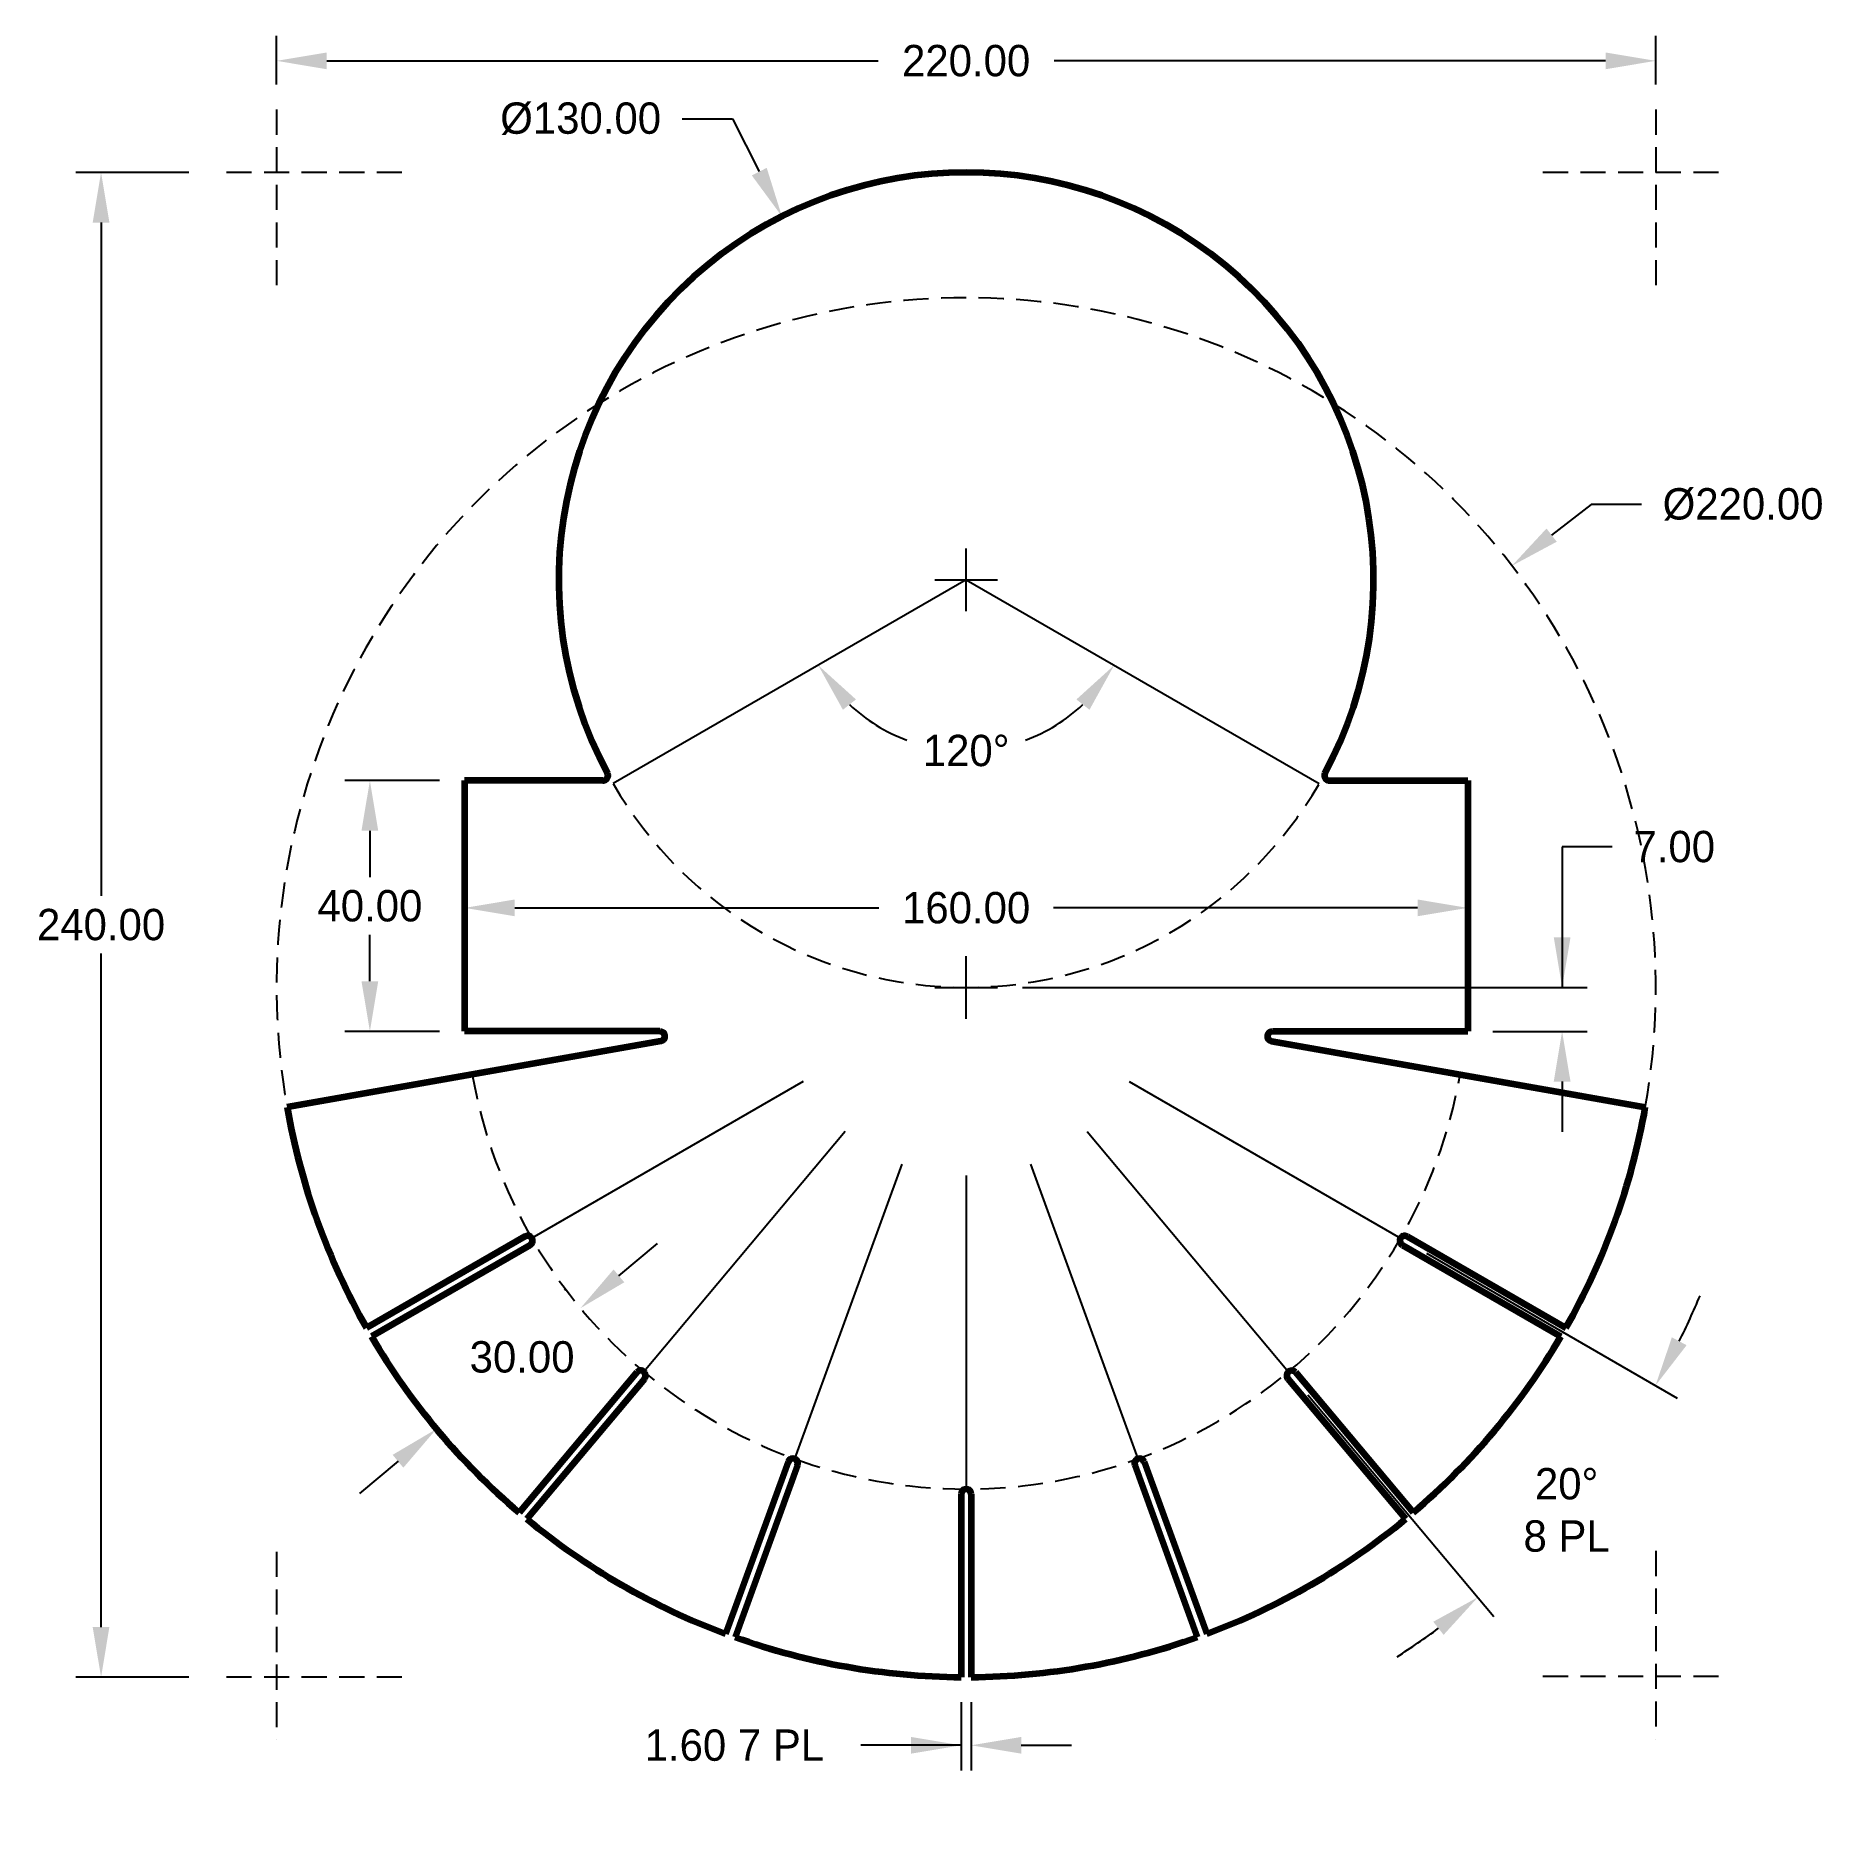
# Model space of a CAD drawing. Header units: millimetres. Extents: x -190 to 1391, y 30 to 785.
# Drawn here: x 561.4 to 846.7, y 40.1 to 324.4 of the extents above; entities that cross this region are included whole.
import ezdxf

# ---------------------------------------------------------------- set-up
doc = ezdxf.new("R2010")
doc.units = ezdxf.units.MM
doc.header["$MEASUREMENT"] = 0
doc.linetypes.add('DASHED', pattern=[0.375, 0.25, -0.125])
doc.layers.add('BOARD', color=5, linetype='Continuous', lineweight=100)
doc.layers.add('BOARDSHADOW', color=9, linetype='Continuous')
doc.layers.add('DIM', color=9, linetype='Continuous')
doc.styles.get("Standard").update_dxf_attribs({"font": 'DroidSansMono.ttf'})
doc.dimstyles.get("Standard").update_dxf_attribs({"dimtxt": 5, "dimasz": 8, "dimexe": 4, "dimexo": 4, "dimgap": 2, "dimtad": 0, "dimtih": 1, "dimtoh": 1, "dimzin": 0, "dimdsep": 46, "dimtxsty": 'Standard', "dimcen": 5, "dimadec": 0, "dimazin": 0, "dimtfac": 1, "dimtdec": 4, "dimtofl": 0, "dimtmove": 0, "dimatfit": 3, "dimfxl": 1, "dimtolj": 1, "dimtzin": 0, "dimarcsym": 0})

msp = doc.modelspace()

# ---------------------------------------------------------------- blocks, each defined once
blk = doc.blocks.new('*D1371')
at = {"layer": 'Defpoints', "color": 0}
for p in [(709.83, 172.63), (709.83, 172.63), (779.81, 132.24), (761.77, 110.74), (811.68, 96.81)]:
    blk.add_point(p, dxfattribs=at)
at = {"layer": 'DIM', "color": 0, "linetype": 'Continuous', "lineweight": -2}
for p, q in [((783.27, 130.24), (823.26, 107.15)), ((764.34, 107.68), (794.02, 72.31))]:
    blk.add_line(p, q, dxfattribs=at)
for start, end in [(333.6107, 337.2214), (302.7786, 306.3893)]:
    blk.add_arc((709.83, 172.63), 126.97, start, end, dxfattribs=at)
at = {"layer": 'DIM', "color": 0}
for points in [[(822.4, 116.83), (824.75, 115.57), (819.79, 109.15)], [(785.99, 69.38), (784.34, 71.47), (791.45, 75.37)]]:
    blk.add_solid(points, dxfattribs=at)
at = {"layer": 'DIM', "color": 0, "linetype": 'Continuous', "insert": (805.61, 89.28), "char_height": 5, "attachment_point": 5}
blk.add_mtext('{\\A1;20%%d\\P8 PL}', dxfattribs=at)
blk = doc.blocks.new('*D1372')
at = {"layer": 'Defpoints', "color": 0}
for p in [(709.03, 62.64), (710.63, 62.64), (710.63, 51.76)]:
    blk.add_point(p, dxfattribs=at)
at = {"layer": 'DIM', "color": 0, "linetype": 'Continuous', "lineweight": -2}
for p, q in [((709.03, 58.64), (709.03, 47.76)), ((710.63, 58.64), (710.63, 47.76)), ((709.03, 51.76), (693.03, 51.76)), ((701.03, 51.76), (693.03, 51.76)), ((718.63, 51.76), (726.63, 51.76))]:
    blk.add_line(p, q, dxfattribs=at)
at = {"layer": 'DIM', "color": 0}
for points in [[(701.03, 50.43), (701.03, 53.1), (709.03, 51.76)], [(718.63, 53.1), (718.63, 50.43), (710.63, 51.76)]]:
    blk.add_solid(points, dxfattribs=at)
at = {"layer": 'DIM', "color": 0, "linetype": 'Continuous', "insert": (672.86, 51.76), "char_height": 5, "attachment_point": 5}
blk.add_mtext('\\A1;{1.60 7 PL}', dxfattribs=at)
blk = doc.blocks.new('*D1375')
at = {"layer": 'Defpoints', "color": 0}
for p in [(709.83, 237.63), (709.83, 237.63), (700.52, 212.03), (662.2, 210.13), (757.47, 210.13)]:
    blk.add_point(p, dxfattribs=at)
at = {"layer": 'DIM', "color": 0, "linetype": 'Continuous', "lineweight": -2}
for start, end in [(226.8823, 249.6344), (290.3656, 313.1177)]:
    blk.add_arc((709.83, 237.63), 27.25, start, end, dxfattribs=at)
at = {"layer": 'DIM', "color": 0}
for points in [[(692.25, 218.57), (690.17, 216.92), (686.24, 224.01)], [(729.5, 216.92), (727.42, 218.57), (733.43, 224.01)]]:
    blk.add_solid(points, dxfattribs=at)
at = {"layer": 'DIM', "color": 0, "linetype": 'Continuous', "insert": (709.83, 210.39), "char_height": 5, "attachment_point": 5}
blk.add_mtext('\\A1;120%%d', dxfattribs=at)
blk = doc.blocks.new('*D1376')
at = {"layer": 'Defpoints', "color": 0}
for p in [(714.83, 172.63), (789.83, 165.63), (804.89, 165.63)]:
    blk.add_point(p, dxfattribs=at)
at = {"layer": 'DIM', "color": 0, "linetype": 'Continuous', "lineweight": -2}
for p, q in [((812.89, 195.07), (804.89, 195.07)), ((804.89, 195.07), (804.89, 172.63)), ((718.83, 172.63), (808.89, 172.63)), ((793.83, 165.63), (808.89, 165.63)), ((804.89, 157.63), (804.89, 149.63))]:
    blk.add_line(p, q, dxfattribs=at)
at = {"layer": 'DIM', "color": 0}
for points in [[(803.56, 180.63), (806.23, 180.63), (804.89, 172.63)], [(806.23, 157.63), (803.56, 157.63), (804.89, 165.63)]]:
    blk.add_solid(points, dxfattribs=at)
at = {"layer": 'DIM', "color": 0, "linetype": 'Continuous', "insert": (822.78, 195.07), "char_height": 5, "attachment_point": 5}
blk.add_mtext('\\A1;7.00', dxfattribs=at)
blk = doc.blocks.new('*D1380')
at = {"layer": 'Defpoints', "color": 0}
for p in [(819.83, 320.42), (599.83, 312.63), (819.83, 312.63)]:
    blk.add_point(p, dxfattribs=at)
at = {"layer": 'DIM', "color": 0, "linetype": 'Continuous', "lineweight": -2}
for p, q in [((599.83, 316.63), (599.83, 324.42)), ((819.83, 316.63), (819.83, 324.42)), ((607.83, 320.42), (695.79, 320.42)), ((811.83, 320.42), (723.88, 320.42))]:
    blk.add_line(p, q, dxfattribs=at)
at = {"layer": 'DIM', "color": 0}
for points in [[(607.83, 321.75), (607.83, 319.08), (599.83, 320.42)], [(811.83, 319.08), (811.83, 321.75), (819.83, 320.42)]]:
    blk.add_solid(points, dxfattribs=at)
at = {"layer": 'DIM', "color": 0, "linetype": 'Continuous', "insert": (709.83, 320.42), "char_height": 5, "attachment_point": 5}
blk.add_mtext('\\A1;220.00', dxfattribs=at)
blk = doc.blocks.new('*D1383')
at = {"layer": 'Defpoints', "color": 0}
for p in [(680.44, 295.61), (739.22, 179.66)]:
    blk.add_point(p, dxfattribs=at)
at = {"layer": 'DIM', "color": 0, "linetype": 'Continuous', "lineweight": -2}
for p, q in [((664.55, 311.19), (672.55, 311.19)), ((672.55, 311.19), (676.83, 302.75))]:
    blk.add_line(p, q, dxfattribs=at)
at = {"layer": 'DIM', "color": 0, "linetype": 'Continuous'}
for p, q in [((709.83, 232.63), (709.83, 242.63)), ((704.83, 237.63), (714.83, 237.63))]:
    blk.add_line(p, q, dxfattribs=at)
at = {"layer": 'DIM', "color": 0}
blk.add_solid([(675.64, 302.14), (678.02, 303.35), (680.44, 295.61)], dxfattribs=at)
at = {"layer": 'DIM', "color": 0, "linetype": 'Continuous', "insert": (648.34, 311.19), "char_height": 5, "attachment_point": 5}
blk.add_mtext('\\A1;%%c130.00', dxfattribs=at)
blk = doc.blocks.new('*D1384')
at = {"layer": 'Defpoints', "color": 0}
for p in [(796.88, 239.88), (622.79, 105.38)]:
    blk.add_point(p, dxfattribs=at)
at = {"layer": 'DIM', "color": 0, "linetype": 'Continuous', "lineweight": -2}
for p, q in [((809.54, 249.67), (803.21, 244.78)), ((817.54, 249.67), (809.54, 249.67))]:
    blk.add_line(p, q, dxfattribs=at)
at = {"layer": 'DIM', "color": 0, "linetype": 'Continuous'}
for p, q in [((709.83, 167.63), (709.83, 177.63)), ((704.83, 172.63), (714.83, 172.63))]:
    blk.add_line(p, q, dxfattribs=at)
at = {"layer": 'DIM', "color": 0}
blk.add_solid([(802.4, 245.83), (804.03, 243.72), (796.88, 239.88)], dxfattribs=at)
at = {"layer": 'DIM', "color": 0, "linetype": 'Continuous', "insert": (833.76, 249.67), "char_height": 5, "attachment_point": 5}
blk.add_mtext('\\A1;%%c220.00', dxfattribs=at)
blk = doc.blocks.new('*D1385')
at = {"layer": 'Defpoints', "color": 0}
for p in [(648.32, 121.49), (648.55, 121.21), (625.57, 101.93)]:
    blk.add_point(p, dxfattribs=at)
at = {"layer": 'DIM', "color": 0, "linetype": 'Continuous', "lineweight": -2}
for p, q in [((654.44, 126.63), (660.57, 131.78)), ((645.98, 124.28), (645.75, 124.56)), ((623, 104.99), (622.76, 105.27)), ((619.21, 97.07), (613.08, 91.92))]:
    blk.add_line(p, q, dxfattribs=at)
at = {"layer": 'DIM', "color": 0}
for points in [[(653.59, 127.66), (655.3, 125.61), (648.32, 121.49)], [(620.06, 96.04), (618.35, 98.09), (625.33, 102.21)]]:
    blk.add_solid(points, dxfattribs=at)
at = {"layer": 'DIM', "color": 0, "linetype": 'Continuous', "insert": (639, 113.68), "char_height": 5, "attachment_point": 5}
blk.add_mtext('\\A1;30.00', dxfattribs=at)
blk = doc.blocks.new('*D1386')
at = {"layer": 'BOARDSHADOW', "color": 0, "linetype": 'Continuous', "lineweight": -2}
for p, q in [((585.83, 302.63), (567.84, 302.63)), ((571.84, 294.63), (571.84, 187.22)), ((571.84, 70.63), (571.84, 178.05)), ((585.83, 62.63), (567.84, 62.63))]:
    blk.add_line(p, q, dxfattribs=at)
at = {"layer": 'BOARDSHADOW', "color": 0}
for points in [[(573.17, 294.63), (570.5, 294.63), (571.84, 302.63)], [(570.5, 70.63), (573.17, 70.63), (571.84, 62.63)]]:
    blk.add_solid(points, dxfattribs=at)
at = {"layer": 'Defpoints', "color": 0}
for p in [(571.84, 302.63), (589.83, 302.63), (589.83, 62.63)]:
    blk.add_point(p, dxfattribs=at)
at = {"layer": 'BOARDSHADOW', "color": 0, "linetype": 'Continuous', "insert": (571.84, 182.63), "char_height": 5, "attachment_point": 5}
blk.add_mtext('\\A1;240.00', dxfattribs=at)
blk = doc.blocks.new('*D1387')
at = {"layer": 'Defpoints', "color": 0}
for p in [(629.83, 205.63), (614.72, 165.63), (629.83, 165.63)]:
    blk.add_point(p, dxfattribs=at)
at = {"layer": 'DIM', "color": 0, "linetype": 'Continuous', "lineweight": -2}
for p, q in [((625.83, 205.63), (610.72, 205.63)), ((614.72, 197.63), (614.72, 190.22)), ((614.72, 173.63), (614.72, 181.05)), ((625.83, 165.63), (610.72, 165.63))]:
    blk.add_line(p, q, dxfattribs=at)
at = {"layer": 'DIM', "color": 0}
for points in [[(616.05, 197.63), (613.38, 197.63), (614.72, 205.63)], [(613.38, 173.63), (616.05, 173.63), (614.72, 165.63)]]:
    blk.add_solid(points, dxfattribs=at)
at = {"layer": 'DIM', "color": 0, "linetype": 'Continuous', "insert": (614.72, 185.63), "char_height": 5, "attachment_point": 5}
blk.add_mtext('\\A1;40.00', dxfattribs=at)
blk = doc.blocks.new('*D1390')
at = {"layer": 'Defpoints', "color": 0}
for p in [(629.83, 185.63), (789.83, 185.63), (789.83, 185.32)]:
    blk.add_point(p, dxfattribs=at)
at = {"layer": 'DIM', "color": 0, "linetype": 'Continuous', "lineweight": -2}
for p, q in [((637.83, 185.32), (695.9, 185.32)), ((781.83, 185.32), (723.77, 185.32)), ((629.83, 181.63), (629.83, 181.32)), ((789.83, 181.63), (789.83, 181.32))]:
    blk.add_line(p, q, dxfattribs=at)
at = {"layer": 'DIM', "color": 0}
for points in [[(637.83, 186.66), (637.83, 183.99), (629.83, 185.32)], [(781.83, 183.99), (781.83, 186.66), (789.83, 185.32)]]:
    blk.add_solid(points, dxfattribs=at)
at = {"layer": 'DIM', "color": 0, "linetype": 'Continuous', "insert": (709.83, 185.32), "char_height": 5, "attachment_point": 5}
blk.add_mtext('\\A1;160.00', dxfattribs=at)

# ---------------------------------------------------------------- dimensions: what is measured, and where the dimension line sits
at = {"layer": 'BOARDSHADOW', "linetype": 'Continuous'}
dim = msp.add_linear_dim(base=(571.837, 302.635), p1=(589.835, 62.635), p2=(589.835, 302.635), angle=90, dimstyle='Standard', dxfattribs=at)
dim.commit()
dim.dimension.update_dxf_attribs({"geometry": '*D1386', "text_midpoint": (571.837, 182.635)})
at = {"layer": 'DIM', "linetype": 'Continuous'}
for base, p1, p2, picture, middle in [((819.835, 320.416), (599.835, 312.635), (819.835, 312.635), '*D1380', (709.835, 320.416)), ((789.835, 185.324), (629.835, 185.635), (789.835, 185.635), '*D1390', (709.835, 185.324))]:
    dim = msp.add_linear_dim(base=base, p1=p1, p2=p2, dimstyle='Standard', dxfattribs=at)
    dim.commit()
    dim.dimension.update_dxf_attribs({"geometry": picture, "text_midpoint": middle})
for p1, p2, picture, middle in [((739.225, 179.659), (680.445, 295.611), '*D1383', (648.336, 311.187)), ((622.787, 105.385), (796.883, 239.885), '*D1384', (833.758, 249.667))]:
    dim = msp.add_diameter_dim_2p(p1=p1, p2=p2, dimstyle='Standard', dxfattribs=at)
    dim.commit()
    dim.dimension.update_dxf_attribs({"geometry": picture, "text_midpoint": middle, "dimtype": 163})
dim = msp.add_angular_dim_2l(base=(700.515, 212.029), line1=((709.835, 237.635), (662.204, 210.135)), line2=((709.835, 237.635), (757.466, 210.135)), dimstyle='Standard', dxfattribs=at)
dim.commit()
dim.dimension.update_dxf_attribs({"geometry": '*D1375', "text_midpoint": (709.835, 210.385)})
dim = msp.add_linear_dim(base=(614.716, 165.635), p1=(629.835, 205.635), p2=(629.835, 165.635), angle=90, dimstyle='Standard', dxfattribs=at)
dim.commit()
dim.dimension.update_dxf_attribs({"geometry": '*D1387', "text_midpoint": (614.716, 185.635)})
for base, p1, p2, angle, picture, middle, dimtype in [((804.894, 165.635), (714.835, 172.635), (789.835, 165.635), 90, '*D1376', (822.775, 195.067), 160), ((648.316, 121.492), (625.57, 101.928), (648.551, 121.212), 40, '*D1385', (639.002, 113.676), 161)]:
    dim = msp.add_linear_dim(base=base, p1=p1, p2=p2, angle=angle, dimstyle='Standard', dxfattribs=at)
    dim.commit()
    dim.dimension.update_dxf_attribs({"geometry": picture, "text_midpoint": middle, "dimtype": dimtype})
dim = msp.add_angular_dim_2l(base=(811.679, 96.814), line1=((709.835, 172.635), (761.77, 110.741)), line2=((709.835, 172.635), (779.807, 132.236)), text='{<>\\P8 PL}', dimstyle='Standard', dxfattribs=at)
dim.commit()
dim.dimension.update_dxf_attribs({"geometry": '*D1371', "text_midpoint": (805.608, 89.277), "dimtype": 162})
dim = msp.add_linear_dim(base=(710.635, 51.763), p1=(709.035, 62.638), p2=(710.635, 62.638), text='{<> 7 PL}', dimstyle='Standard', dxfattribs=at)
dim.commit()
dim.dimension.update_dxf_attribs({"geometry": '*D1372', "text_midpoint": (672.864, 51.763), "dimtype": 160})

# ---------------------------------------------------------------- linework, layer by layer
at = {"layer": 'BOARD', "linetype": 'Continuous'}
for p, q in [((629.835, 205.635), (629.835, 165.635)), ((651.902, 205.635), (629.835, 205.635)), ((767.768, 205.635), (789.835, 205.635)), ((789.835, 205.635), (789.835, 165.635)), ((660.992, 165.635), (629.835, 165.635)), ((758.678, 165.635), (789.835, 165.635)), ((661.131, 164.047), (601.506, 153.533)), ((758.539, 164.047), (818.164, 153.533)), ((639.46, 132.927), (614.175, 118.329)), ((640.26, 131.542), (614.975, 116.943)), ((779.41, 131.542), (804.695, 116.943)), ((780.21, 132.927), (805.495, 118.329)), ((657.285, 111.252), (638.517, 88.886)), ((658.511, 110.224), (639.743, 87.858)), ((761.159, 110.224), (779.927, 87.858)), ((762.385, 111.252), (781.153, 88.886)), ((681.448, 96.981), (671.462, 69.545)), ((682.951, 96.434), (672.965, 68.998)), ((736.718, 96.434), (746.704, 68.998)), ((738.222, 96.981), (748.208, 69.545)), ((709.035, 91.835), (709.035, 62.638)), ((710.635, 91.835), (710.635, 62.638))]:
    msp.add_line(p, q, dxfattribs=at)
for centre, radius, start, end in [((709.835, 237.635), 65, 331.69506, 208.30494), ((651.902, 206.435), 0.8, 270, 28.30494), ((767.768, 206.435), 0.8, 151.69506, 270), ((660.992, 164.835), 0.8, 280, 90), ((758.678, 164.835), 0.8, 90, 260), ((709.835, 172.635), 110, 190, 209.5833), ((709.835, 172.635), 110, 330.4167, 350), ((639.86, 132.235), 0.8, 300, 120), ((779.81, 132.235), 0.8, 60, 240), ((709.835, 172.635), 110, 210.4167, 229.5833), ((709.835, 172.635), 110, 310.4167, 329.5833), ((657.898, 110.738), 0.8, 320, 140), ((761.772, 110.738), 0.8, 40, 220), ((682.2, 96.707), 0.8, 340, 160), ((737.47, 96.707), 0.8, 20, 200), ((709.835, 91.835), 0.8, 0, 180), ((709.835, 172.635), 110, 230.4167, 249.5833), ((709.835, 172.635), 110, 290.4167, 309.5833), ((709.835, 172.635), 110, 250.4167, 269.5833), ((709.835, 172.635), 110, 270.4167, 289.5833)]:
    msp.add_arc(centre, radius, start, end, dxfattribs=at)
at = {"layer": 'BOARDSHADOW', "linetype": 'DASHED', "ltscale": 16}
for p, q in [((599.835, 312.635), (599.835, 282.635)), ((819.835, 312.635), (819.835, 282.635)), ((619.835, 302.635), (589.835, 302.635)), ((829.835, 302.635), (799.835, 302.635)), ((819.835, 82.754), (819.835, 52.754)), ((599.835, 82.635), (599.835, 52.635)), ((619.835, 62.635), (589.835, 62.635)), ((829.835, 62.754), (799.835, 62.754))]:
    msp.add_line(p, q, dxfattribs=at)
at = {"layer": 'BOARDSHADOW', "linetype": 'Continuous'}
for p, q in [((709.835, 237.635), (653.543, 205.135)), ((709.835, 237.635), (766.127, 205.135)), ((683.854, 157.635), (640.553, 132.635)), ((735.816, 157.635), (779.117, 132.635)), ((690.551, 149.653), (658.412, 111.351)), ((729.119, 149.653), (761.258, 111.351)), ((699.574, 144.444), (682.473, 97.459)), ((720.096, 144.444), (737.197, 97.459)), ((709.835, 142.635), (709.835, 92.635))]:
    msp.add_line(p, q, dxfattribs=at)
at = {"layer": 'BOARDSHADOW', "linetype": 'DASHED', "ltscale": 16}
for centre, radius, start, end in [((709.835, 172.635), 110, 350, 190), ((709.835, 237.635), 65, 210, 330), ((709.835, 172.635), 80, 190, 350)]:
    msp.add_arc(centre, radius, start, end, dxfattribs=at)

msp.set_redraw_order([(e.dxf.handle, doc.entitydb.next_handle()) for e in msp.query("TEXT MTEXT ATTDEF DIMENSION ARC_DIMENSION")])  # texts and dimensions are drawn at this point

doc.saveas('drawing.dxf')
